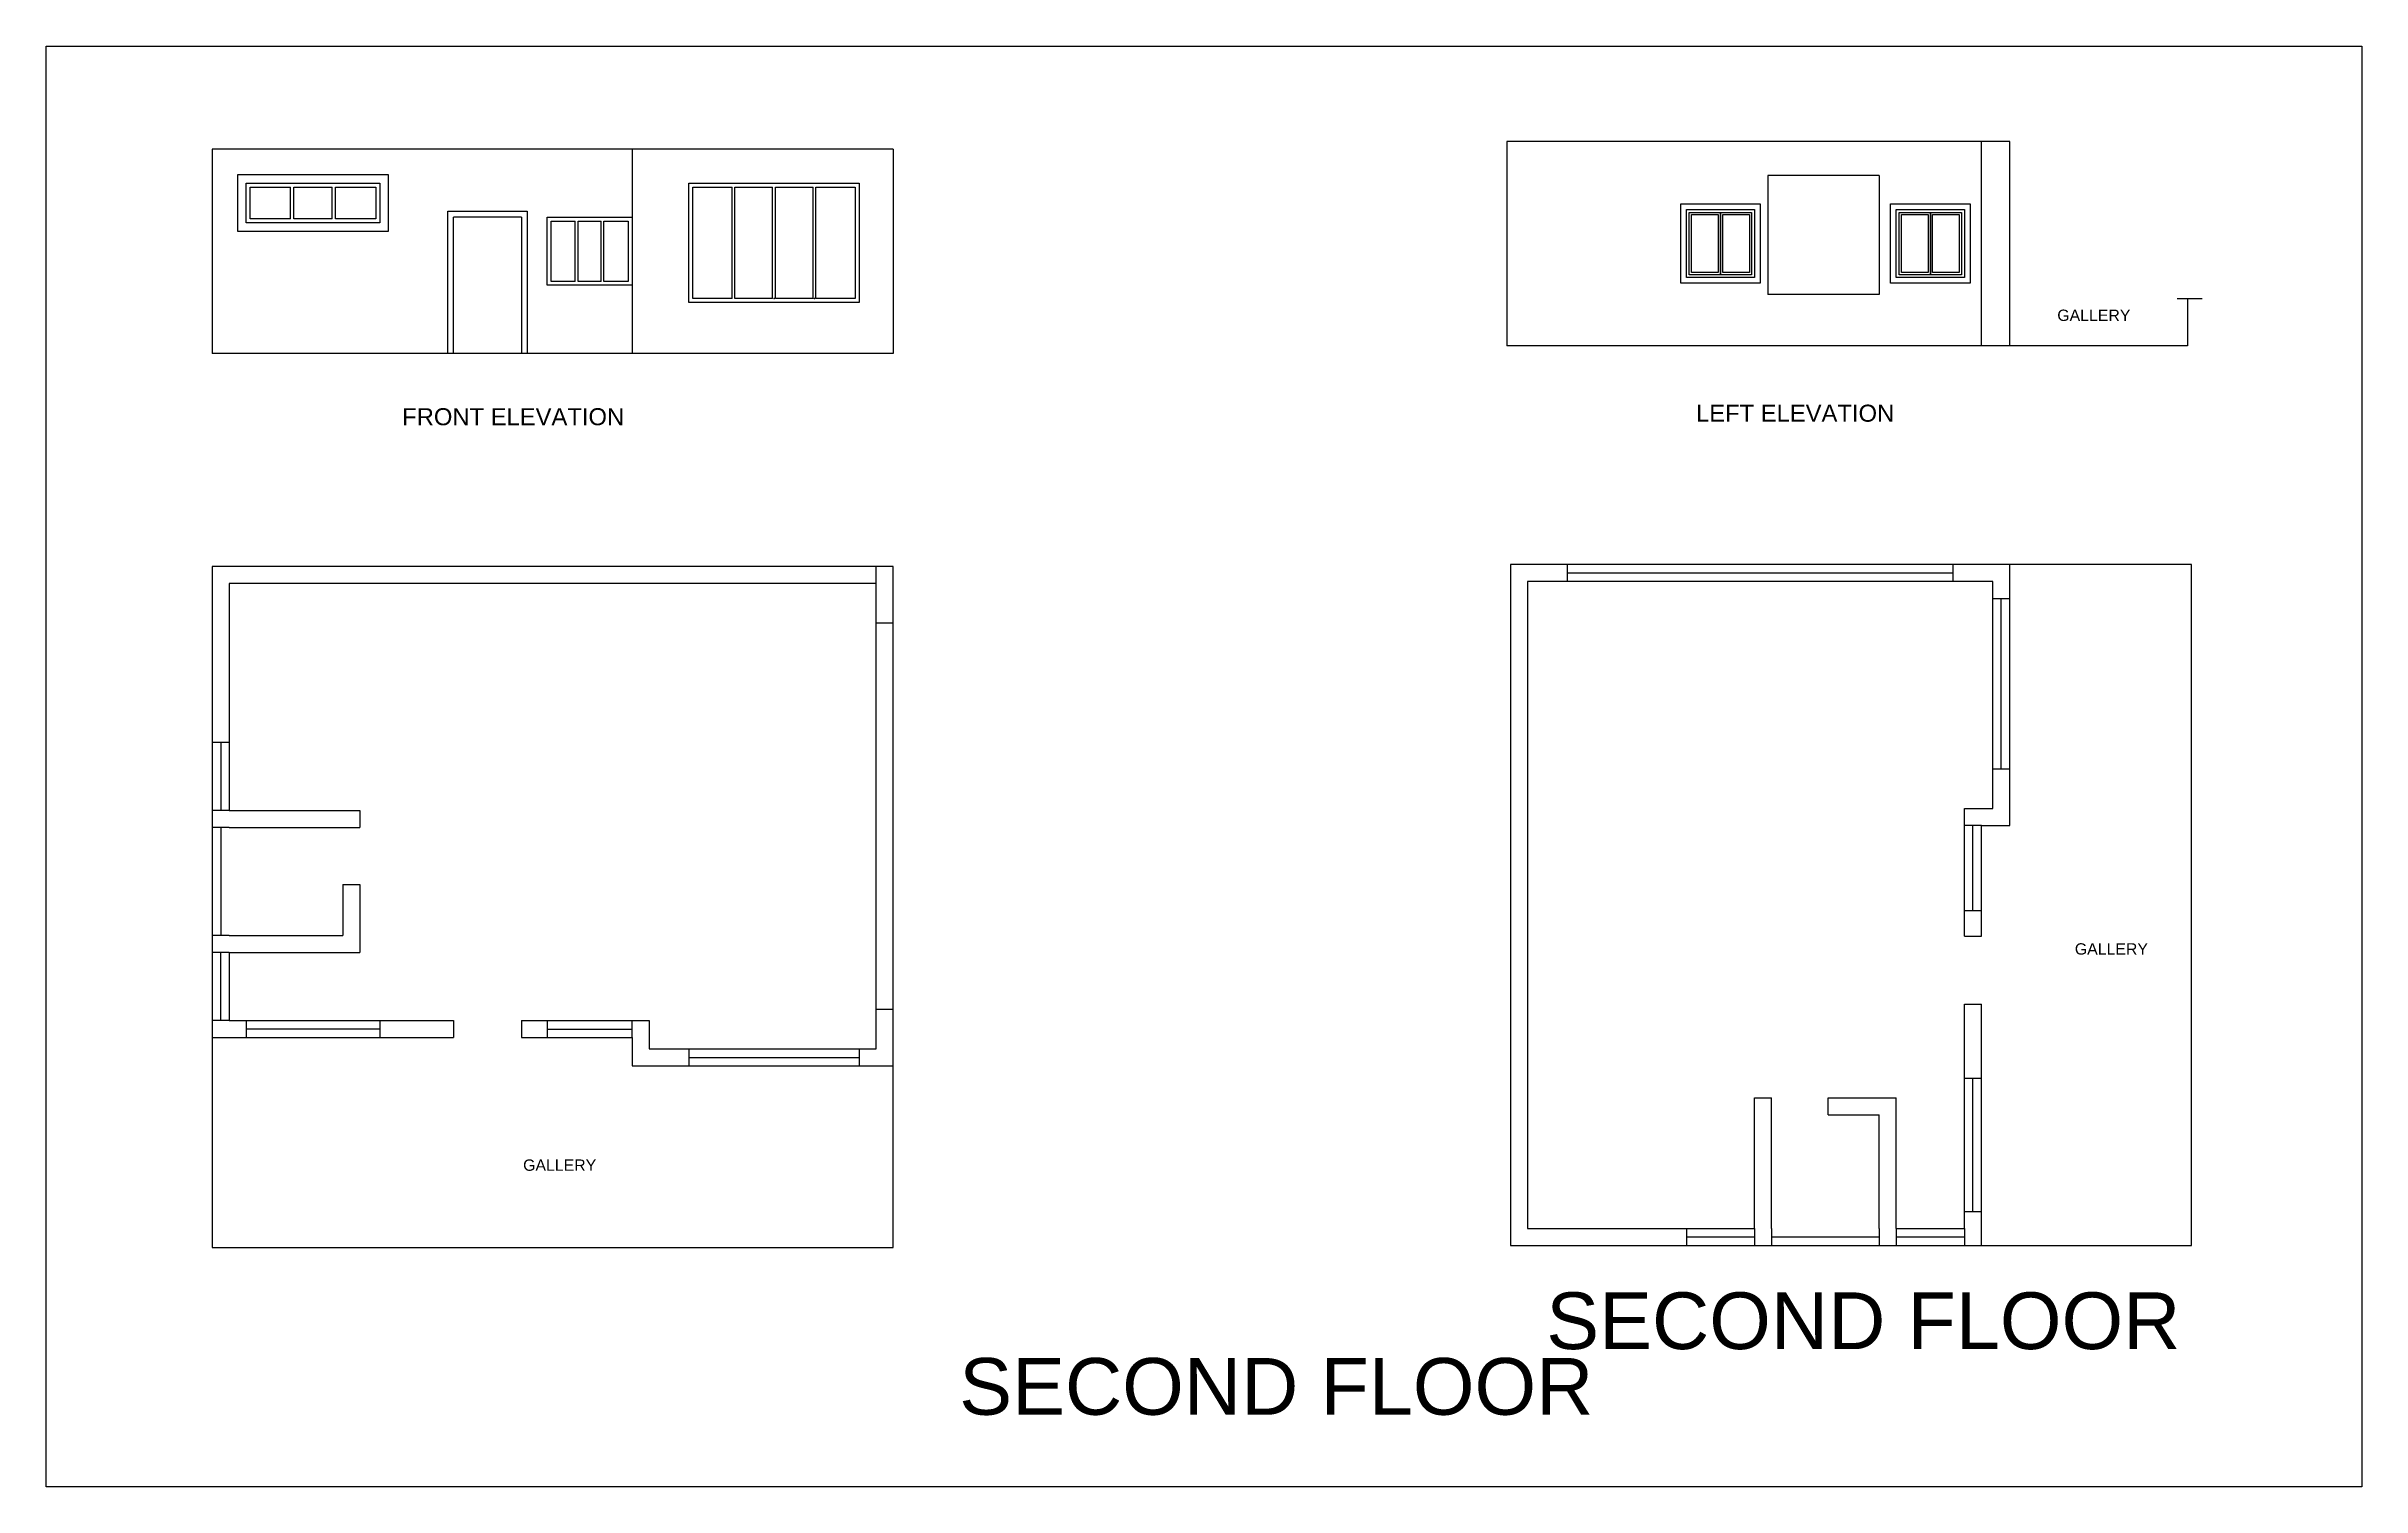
# Model space of a CAD drawing. Header units: inches. Extents: x 85 to 298, y -198 to 57.
# Drawn here: x 84.89 to 125.69, y 30.19 to 55.57 of the extents above; entities that cross this region are included whole.
import ezdxf

# ---------------------------------------------------------------- set-up
doc = ezdxf.new("R2010")
doc.units = ezdxf.units.IN
doc.header["$MEASUREMENT"] = 0
doc.styles.get("Standard").update_dxf_attribs({"font": 'arial.ttf'})

msp = doc.modelspace()

# ---------------------------------------------------------------- texts
at = {"attachment_point": 1}
for s, width, heights, insert, char_height in [('GALLERY', 3.5491, [0], (120.33, 50.931), 0.2), ('{\\H1.5x;FRONT ELEVATION}^I', 6.37772, [0.487], (91.161, 49.194), 0.2), ('{\\H1.5x;LEFT ELEVATION}^I', 6.37772, [0.487], (113.963, 49.256), 0.2), ('GALLERY', 3.5491, [0], (120.639, 39.766), 0.2), ('GALLERY', 3.5491, [0], (93.292, 35.957), 0.2), ('SECOND FLOOR', 13.73237, [0], (111.324, 33.615), 1), ('SECOND FLOOR', 13.73237, [0], (100.978, 32.458), 1)]:
    msp.add_mtext_dynamic_manual_height_columns(s, width=width, gutter_width=1, heights=heights, dxfattribs=dict(at, insert=insert, char_height=char_height))

# ---------------------------------------------------------------- linework, layer by layer
for p, q in [((110.626, 53.895), (110.626, 50.295)), ((119.493, 53.895), (110.626, 53.895)), ((118.993, 50.295), (118.993, 53.895)), ((119.493, 50.295), (119.493, 53.895)), ((87.814, 53.759), (87.814, 50.159)), ((99.814, 53.759), (87.814, 53.759)), ((95.214, 53.759), (95.214, 50.159)), ((99.814, 53.759), (99.814, 50.159)), ((88.484, 52.529), (88.484, 53.089)), ((88.484, 53.089), (89.19, 53.089)), ((89.19, 52.529), (89.19, 53.089)), ((89.25, 53.089), (89.927, 53.089)), ((89.25, 52.529), (89.25, 53.089)), ((89.927, 52.529), (89.927, 53.089)), ((89.987, 53.089), (90.694, 53.089)), ((89.987, 52.529), (89.987, 53.089)), ((90.694, 53.089), (90.694, 52.529)), ((96.284, 51.129), (96.284, 53.089)), ((96.284, 53.089), (96.974, 53.089)), ((96.974, 51.129), (96.974, 53.089)), ((97.024, 53.089), (97.688, 53.089)), ((97.024, 51.129), (97.024, 53.089)), ((97.688, 51.129), (97.688, 53.089)), ((97.738, 53.089), (98.403, 53.089)), ((97.738, 51.129), (97.738, 53.089)), ((98.403, 51.129), (98.403, 53.089)), ((98.453, 53.089), (99.144, 53.089)), ((98.453, 51.129), (98.453, 53.089)), ((99.144, 53.089), (99.144, 51.129)), ((117.193, 53.295), (115.226, 53.295)), ((115.226, 53.295), (115.226, 51.195)), ((117.193, 53.295), (117.193, 51.195)), ((89.19, 52.529), (88.484, 52.529)), ((89.927, 52.529), (89.25, 52.529)), ((90.694, 52.529), (89.987, 52.529)), ((93.264, 52.559), (92.064, 52.559)), ((93.784, 51.429), (93.784, 52.489)), ((93.784, 52.489), (94.212, 52.489)), ((94.212, 51.429), (94.212, 52.489)), ((94.262, 52.489), (94.665, 52.489)), ((94.262, 51.429), (94.262, 52.489)), ((94.665, 51.429), (94.665, 52.489)), ((94.715, 52.489), (95.144, 52.489)), ((94.715, 51.429), (94.715, 52.489)), ((95.144, 52.489), (95.144, 51.429)), ((94.212, 51.429), (93.784, 51.429)), ((94.665, 51.429), (94.262, 51.429)), ((95.144, 51.429), (94.715, 51.429)), ((96.974, 51.129), (96.284, 51.129)), ((97.688, 51.129), (97.024, 51.129)), ((98.403, 51.129), (97.738, 51.129)), ((99.144, 51.129), (98.453, 51.129)), ((117.193, 51.195), (115.226, 51.195)), ((122.441, 51.125), (122.884, 51.125)), ((122.626, 51.133), (122.626, 50.295)), ((122.626, 50.295), (110.626, 50.295)), ((99.814, 50.159), (87.814, 50.159)), ((99.814, 46.404), (87.814, 46.404)), ((87.814, 46.404), (87.814, 34.404)), ((99.814, 34.404), (99.814, 46.404)), ((122.693, 46.441), (110.693, 46.441)), ((110.693, 46.441), (110.693, 34.441)), ((110.993, 46.141), (110.993, 34.741)), ((111.693, 46.441), (111.693, 46.141)), ((111.693, 46.291), (118.493, 46.291)), ((118.493, 46.141), (118.493, 46.441)), ((119.193, 42.141), (119.193, 46.141)), ((119.493, 41.841), (119.493, 46.441)), ((122.693, 34.441), (122.693, 46.441)), ((88.114, 46.104), (88.114, 42.104)), ((99.514, 46.104), (88.114, 46.104)), ((88.114, 46.104), (88.114, 42.104)), ((119.193, 45.841), (119.493, 45.841)), ((119.343, 42.841), (119.343, 45.841)), ((99.814, 45.404), (99.514, 45.404)), ((88.114, 43.304), (87.814, 43.304)), ((87.964, 43.304), (87.964, 42.104)), ((119.193, 42.841), (119.493, 42.841)), ((88.114, 42.104), (87.814, 42.104)), ((88.114, 42.104), (90.414, 42.104)), ((90.414, 42.104), (90.414, 41.804)), ((118.693, 39.891), (118.693, 42.141)), ((118.693, 42.141), (119.193, 42.141)), ((88.114, 41.804), (87.814, 41.804)), ((87.964, 41.804), (87.964, 39.904)), ((88.114, 41.804), (90.114, 41.804)), ((90.114, 41.804), (90.414, 41.804)), ((118.993, 41.841), (118.693, 41.841)), ((118.843, 40.341), (118.843, 41.841)), ((118.993, 39.891), (118.993, 41.841)), ((118.993, 41.841), (119.493, 41.841)), ((118.993, 41.841), (119.493, 41.841)), ((90.114, 40.804), (90.114, 39.904)), ((90.114, 40.804), (90.414, 40.804)), ((90.414, 40.804), (90.414, 39.604)), ((118.693, 40.341), (118.993, 40.341)), ((88.114, 39.904), (87.814, 39.904)), ((88.114, 39.604), (87.814, 39.604)), ((87.964, 38.404), (87.964, 39.604)), ((88.114, 39.904), (90.114, 39.904)), ((88.114, 39.604), (88.114, 38.404)), ((88.114, 39.604), (90.414, 39.604)), ((118.693, 39.891), (118.993, 39.891)), ((88.114, 38.404), (87.814, 38.404)), ((88.114, 38.404), (92.064, 38.404)), ((88.414, 38.404), (88.414, 38.104)), ((90.764, 38.404), (90.764, 38.104)), ((92.064, 38.404), (92.064, 38.104)), ((93.264, 38.404), (95.514, 38.404)), ((93.264, 38.404), (93.264, 38.104)), ((93.714, 38.404), (93.714, 38.104)), ((95.214, 38.104), (95.214, 38.404)), ((95.514, 38.404), (95.514, 37.904)), ((99.514, 38.604), (99.814, 38.604)), ((118.693, 34.741), (118.693, 38.691)), ((118.693, 38.691), (118.993, 38.691)), ((118.993, 34.441), (118.993, 38.691)), ((87.814, 38.104), (92.064, 38.104)), ((90.764, 38.254), (88.414, 38.254)), ((93.264, 38.104), (95.214, 38.104)), ((93.714, 38.254), (95.214, 38.254)), ((95.214, 38.104), (95.214, 37.604)), ((95.214, 38.104), (95.214, 37.604)), ((95.214, 37.604), (99.814, 37.604)), ((95.514, 37.904), (99.514, 37.904)), ((96.214, 37.904), (96.214, 37.604)), ((96.214, 37.754), (99.214, 37.754)), ((99.214, 37.904), (99.214, 37.604)), ((118.693, 37.391), (118.993, 37.391)), ((118.843, 35.041), (118.843, 37.391)), ((114.993, 34.741), (114.993, 37.041)), ((114.993, 37.041), (115.293, 37.041)), ((115.293, 36.741), (115.293, 37.041)), ((115.293, 34.741), (115.293, 36.741)), ((116.293, 37.041), (117.493, 37.041)), ((116.293, 36.741), (116.293, 37.041)), ((116.293, 36.741), (117.193, 36.741)), ((117.193, 34.741), (117.193, 36.741)), ((117.493, 34.741), (117.493, 37.041)), ((110.993, 34.741), (114.993, 34.741)), ((110.993, 34.741), (114.993, 34.741)), ((113.793, 34.741), (113.793, 34.441)), ((114.993, 34.741), (114.993, 34.441)), ((115.293, 34.741), (115.293, 34.441)), ((117.193, 34.741), (117.193, 34.441)), ((117.493, 34.741), (118.693, 34.741)), ((117.493, 34.741), (117.493, 34.441)), ((118.693, 35.041), (118.993, 35.041)), ((118.693, 34.741), (118.693, 34.441)), ((87.814, 34.404), (99.814, 34.404)), ((110.693, 34.441), (122.693, 34.441)), ((113.793, 34.591), (114.993, 34.591)), ((115.293, 34.591), (117.193, 34.591)), ((117.493, 34.591), (118.693, 34.591))]:
    msp.add_line(p, q)
at = {"extrusion": (0, 0, -1)}
msp.add_line((99.514, 46.104), (99.514, 46.404), dxfattribs=at)
for points in [[(84.889, 55.57), (125.695, 55.57), (125.695, 30.191), (84.889, 30.191)], [(90.914, 53.309), (90.914, 52.309), (88.264, 52.309), (88.264, 53.309)], [(90.764, 53.159), (90.764, 52.459), (88.414, 52.459), (88.414, 53.159)], [(99.214, 53.159), (99.214, 51.059), (96.214, 51.059), (96.214, 53.159)], [(113.693, 52.795), (115.093, 52.795), (115.093, 51.395), (113.693, 51.395)], [(113.793, 52.695), (114.993, 52.695), (114.993, 51.495), (113.793, 51.495)], [(113.843, 52.645), (114.943, 52.645), (114.943, 51.545), (113.843, 51.545)], [(113.843, 52.645), (114.393, 52.645), (114.393, 51.545), (113.843, 51.545)], [(114.393, 52.645), (114.943, 52.645), (114.943, 51.545), (114.393, 51.545)], [(117.393, 52.795), (118.793, 52.795), (118.793, 51.395), (117.393, 51.395)], [(117.493, 52.695), (118.693, 52.695), (118.693, 51.495), (117.493, 51.495)], [(117.543, 52.645), (118.643, 52.645), (118.643, 51.545), (117.543, 51.545)], [(117.543, 52.645), (118.093, 52.645), (118.093, 51.545), (117.543, 51.545)], [(118.093, 52.645), (118.643, 52.645), (118.643, 51.545), (118.093, 51.545)], [(95.214, 52.559), (95.214, 51.359), (93.714, 51.359), (93.714, 52.559)], [(113.883, 52.605), (114.353, 52.605), (114.353, 51.585), (113.883, 51.585)], [(114.433, 52.605), (114.903, 52.605), (114.903, 51.585), (114.433, 51.585)], [(117.583, 52.605), (118.053, 52.605), (118.053, 51.585), (117.583, 51.585)], [(118.133, 52.605), (118.603, 52.605), (118.603, 51.585), (118.133, 51.585)]]:
    msp.add_lwpolyline(points, close=True)
for points in [[(91.964, 50.159), (91.964, 52.663), (93.364, 52.663), (93.364, 50.159)], [(92.064, 50.159), (92.064, 52.559)], [(93.264, 52.559), (93.264, 50.159)], [(119.193, 46.141), (110.993, 46.141)], [(99.514, 37.904), (99.514, 46.104)]]:
    msp.add_lwpolyline(points)
for p in [(97.714, 51.129), (98.429, 51.129)]:
    msp.add_point(p)

msp.set_redraw_order([(e.dxf.handle, doc.entitydb.next_handle()) for e in msp.query("TEXT MTEXT ATTDEF DIMENSION ARC_DIMENSION")])  # texts and dimensions are drawn at this point

doc.saveas('drawing.dxf')
